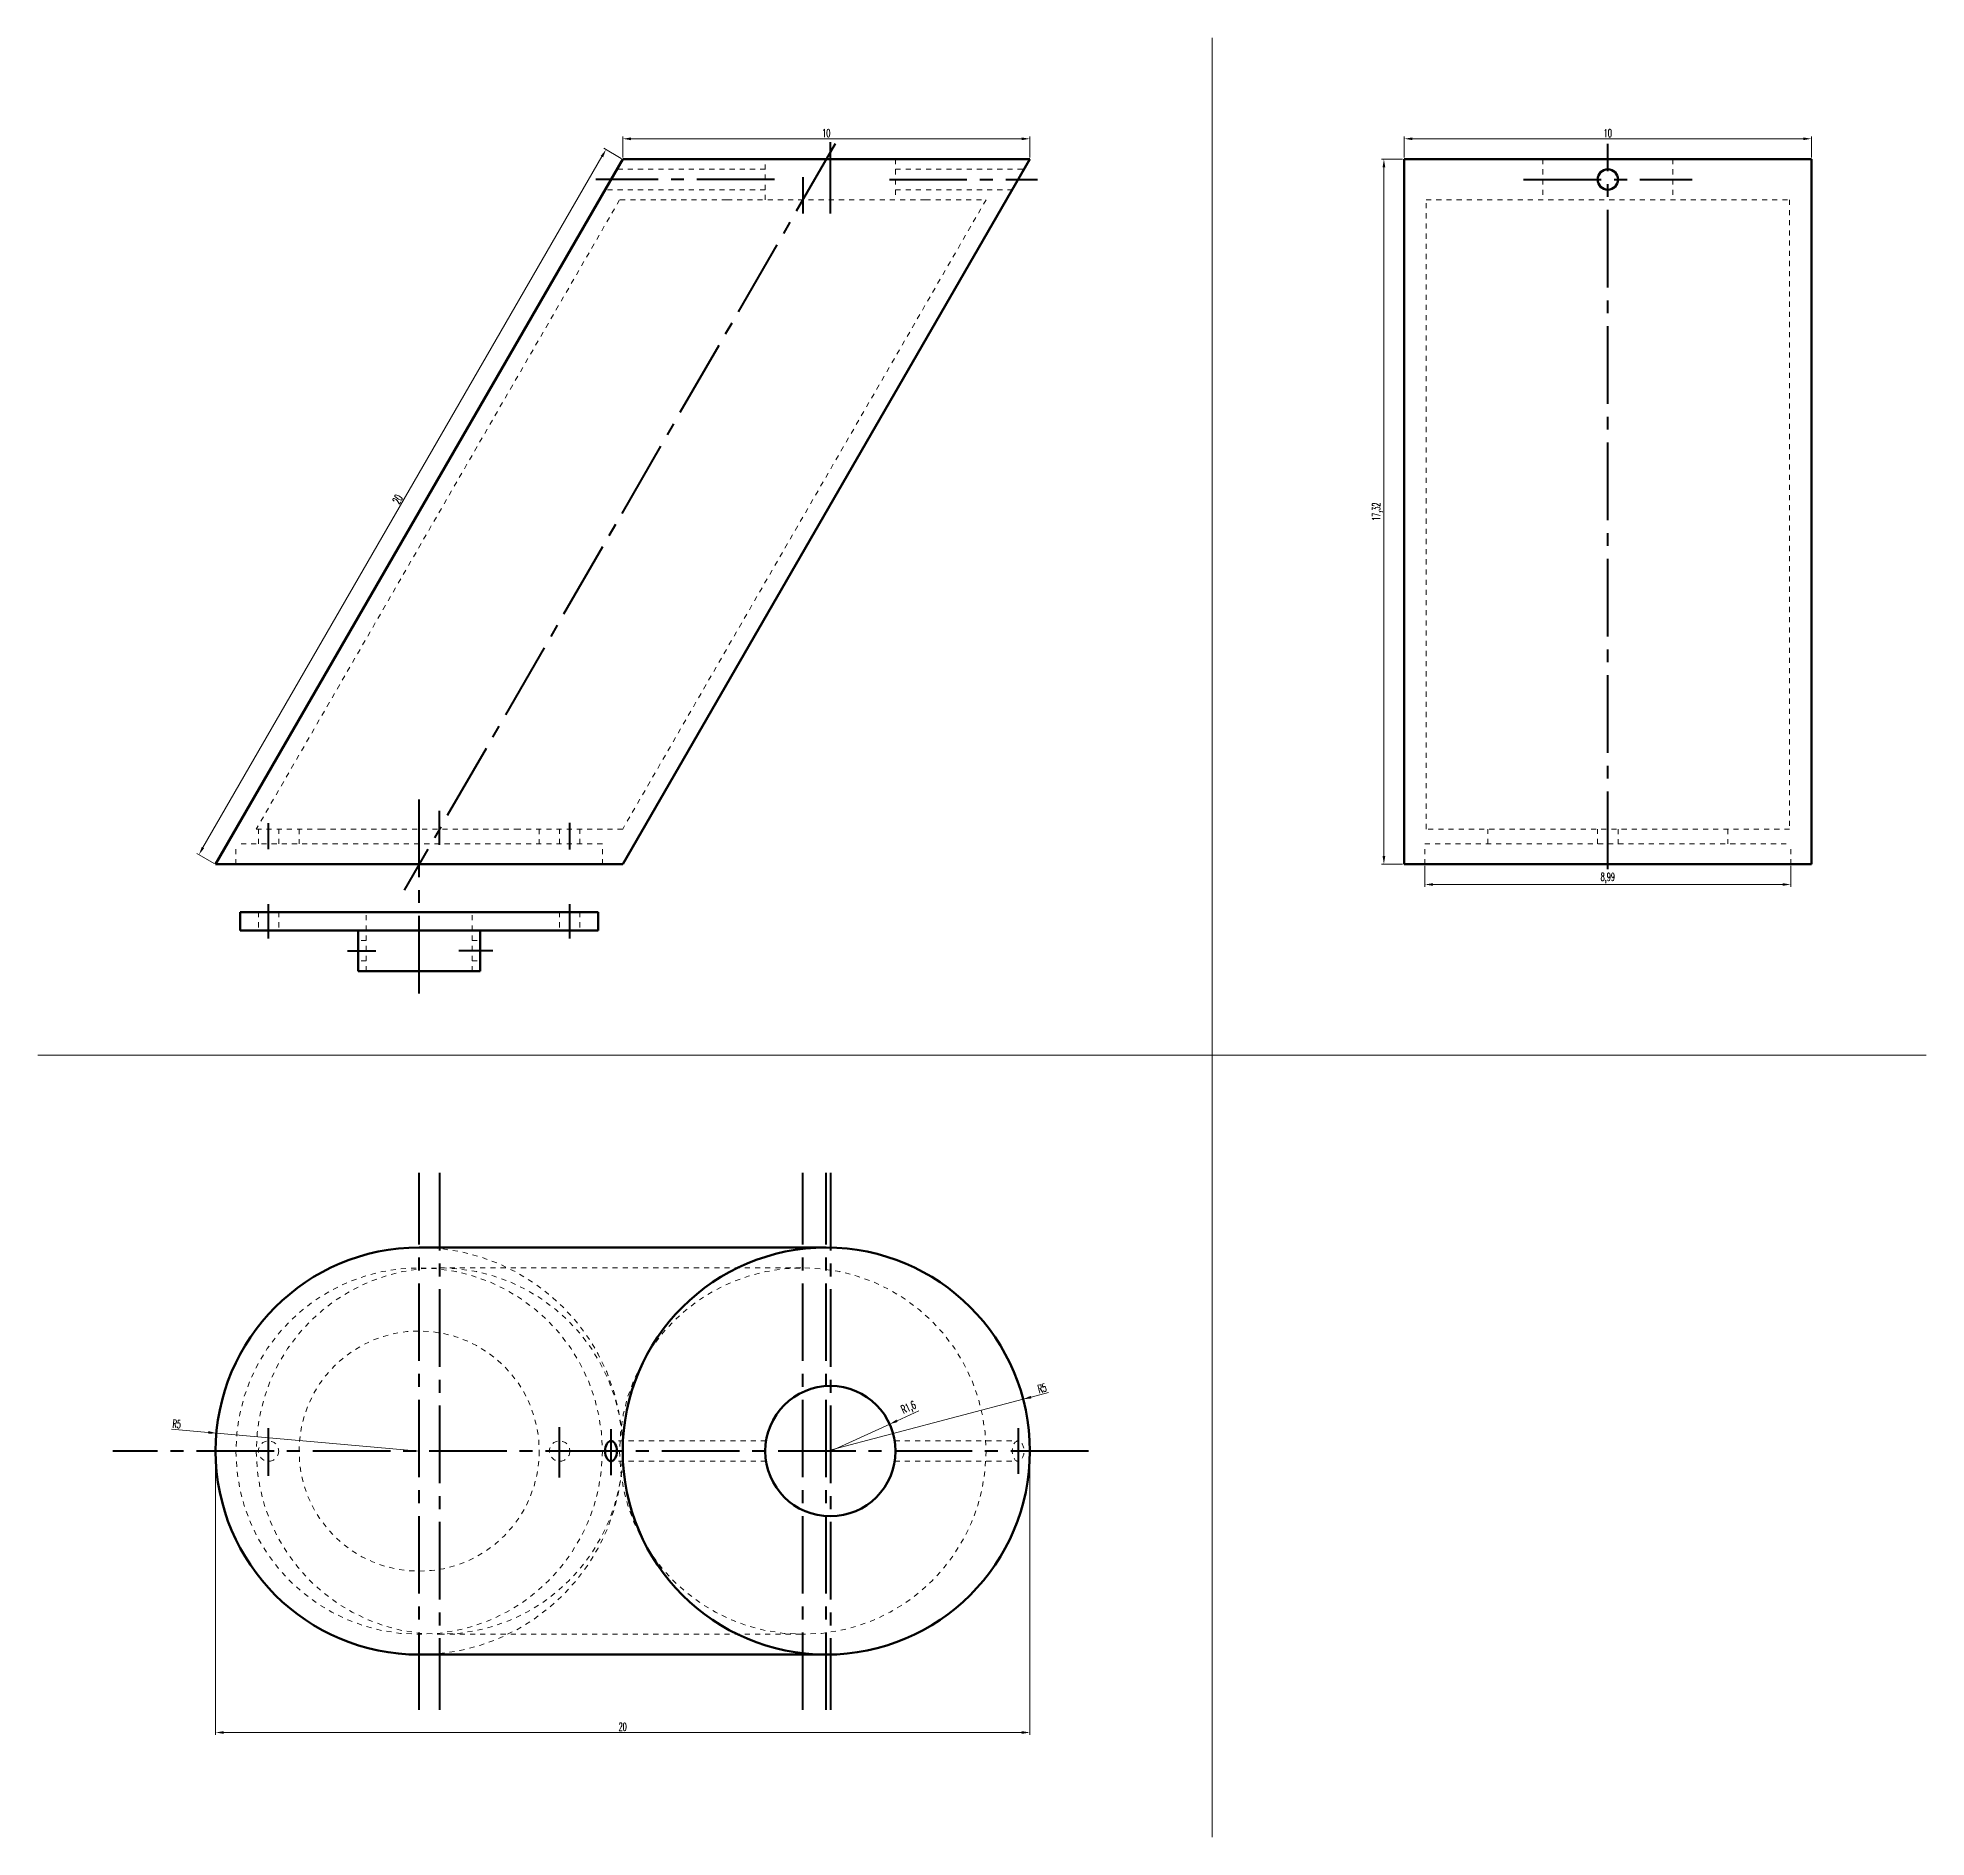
# Model space of a CAD drawing. Header units: millimetres. Extents: x -41.2 to 40.8, y -51.8 to -7.6.
# Drawn here: x -41.23 to 5.16, y -51.8 to -7.6 of the extents above; entities that cross this region are included whole.
import ezdxf

# ---------------------------------------------------------------- set-up
doc = ezdxf.new("R2010")
doc.units = ezdxf.units.MM
doc.header["$LTSCALE"] = 0.1
doc.linetypes.add('CENTRO2', pattern=[28.575, 19.05, -3.175, 3.175, -3.175])
doc.linetypes.add('JIS_02_1.2', pattern=[2.5, 1.25, -1.25])
for name, color, linetype, lineweight in [('Aristas Ocultas', 1, 'JIS_02_1.2', 20), ('Contorno', 5, 'Continuous', 60), ('Cotas', 6, 'Continuous', 20), ('Ejes', 3, 'CENTRO2', 40), ('Vistas', 8, 'Continuous', 20)]:
    doc.layers.add(name, color=color, linetype=linetype, lineweight=lineweight)
doc.styles.get("Standard").update_dxf_attribs({"font": 'romans.shx', "width": 0.5})
doc.dimstyles.new('ISO-25', dxfattribs={"dimscale": 0.2, "dimtxt": 1, "dimasz": 1, "dimexe": 0.3, "dimexo": 0.2, "dimgap": 0.2, "dimtad": 1, "dimtxsty": 'Standard', "dimcen": 2.5, "dimclrd": 256, "dimclre": 6, "dimclrt": 6, "dimadec": 0, "dimazin": 0, "dimtfac": 1, "dimtmove": 0, "dimatfit": 3, "dimfxl": 1, "dimtfillclr": 6, "dimlwd": 20, "dimlwe": 20, "dimarcsym": 0})

msp = doc.modelspace()

# ---------------------------------------------------------------- blocks, each defined once
blk = doc.blocks.new('*D1')
at = {"layer": 'Cotas', "color": 6, "linetype": 'Continuous', "lineweight": 20}
for p, q in [((-26.858, -10.539), (-26.858, -10.019)), ((-16.858, -10.539), (-16.858, -10.019))]:
    blk.add_line(p, q, dxfattribs=at)
at = {"layer": 'Cotas', "linetype": 'Continuous', "lineweight": 20}
blk.add_line((-26.658, -10.079), (-17.058, -10.079), dxfattribs=at)
at = {"layer": 'Cotas'}
for points in [[(-26.658, -10.046), (-26.658, -10.113), (-26.858, -10.079)], [(-17.058, -10.046), (-17.058, -10.113), (-16.858, -10.079)]]:
    blk.add_solid(points, dxfattribs=at)
at = {"layer": 'Defpoints', "color": 0}
for p in [(-16.858, -10.079), (-26.858, -10.579), (-16.858, -10.579)]:
    blk.add_point(p, dxfattribs=at)
at = {"layer": 'Cotas', "color": 6, "insert": (-21.858, -9.939), "char_height": 0.2, "attachment_point": 5}
blk.add_mtext('10', dxfattribs=at)
blk = doc.blocks.new('*D2')
at = {"layer": 'Cotas', "linetype": 'Continuous', "lineweight": 20}
for p, q in [((-21.758, -42.312), (-20.301, -41.65)), ((-19.587, -41.326), (-20.119, -41.568))]:
    blk.add_line(p, q, dxfattribs=at)
at = {"layer": 'Cotas'}
blk.add_solid([(-20.133, -41.537), (-20.105, -41.598), (-20.301, -41.65)], dxfattribs=at)
at = {"layer": 'Defpoints', "color": 0}
for p in [(-20.301, -41.65), (-21.758, -42.312)]:
    blk.add_point(p, dxfattribs=at)
at = {"layer": 'Cotas', "color": 6, "insert": (-19.828, -41.26), "char_height": 0.2, "attachment_point": 5, "rotation": 24.425}
blk.add_mtext('R1,6', dxfattribs=at)
blk = doc.blocks.new('*D3')
at = {"layer": 'Cotas', "linetype": 'Continuous', "lineweight": 20}
for p, q in [((-21.858, -42.312), (-17.023, -41.038)), ((-16.402, -40.874), (-16.83, -40.987))]:
    blk.add_line(p, q, dxfattribs=at)
at = {"layer": 'Cotas'}
blk.add_solid([(-16.838, -40.955), (-16.821, -41.019), (-17.023, -41.038)], dxfattribs=at)
at = {"layer": 'Defpoints', "color": 0}
for p in [(-17.023, -41.038), (-21.858, -42.312)]:
    blk.add_point(p, dxfattribs=at)
at = {"layer": 'Cotas', "color": 6, "insert": (-16.555, -40.77), "char_height": 0.2, "attachment_point": 5, "rotation": 14.7603}
blk.add_mtext('R5', dxfattribs=at)
blk = doc.blocks.new('*D4')
at = {"layer": 'Cotas', "linetype": 'Continuous', "lineweight": 20}
for p, q in [((-37.945, -41.774), (-37.038, -41.855)), ((-31.858, -42.312), (-36.839, -41.872))]:
    blk.add_line(p, q, dxfattribs=at)
at = {"layer": 'Cotas'}
blk.add_solid([(-37.035, -41.821), (-37.041, -41.888), (-36.839, -41.872)], dxfattribs=at)
at = {"layer": 'Defpoints', "color": 0}
for p in [(-36.839, -41.872), (-31.858, -42.312)]:
    blk.add_point(p, dxfattribs=at)
at = {"layer": 'Cotas', "color": 6, "insert": (-37.813, -41.646), "char_height": 0.2, "attachment_point": 5, "rotation": 354.9547}
blk.add_mtext('R5', dxfattribs=at)
blk = doc.blocks.new('*D5')
at = {"layer": 'Cotas', "color": 6, "linetype": 'Continuous', "lineweight": 20}
for p, q in [((-7.662, -10.539), (-7.662, -10.019)), ((2.338, -10.539), (2.338, -10.019))]:
    blk.add_line(p, q, dxfattribs=at)
at = {"layer": 'Cotas', "linetype": 'Continuous', "lineweight": 20}
blk.add_line((-7.462, -10.079), (2.138, -10.079), dxfattribs=at)
at = {"layer": 'Cotas'}
for points in [[(-7.462, -10.046), (-7.462, -10.112), (-7.662, -10.079)], [(2.138, -10.046), (2.138, -10.112), (2.338, -10.079)]]:
    blk.add_solid(points, dxfattribs=at)
at = {"layer": 'Defpoints', "color": 0}
for p in [(2.338, -10.079), (-7.662, -10.579), (2.338, -10.579)]:
    blk.add_point(p, dxfattribs=at)
at = {"layer": 'Cotas', "color": 6, "insert": (-2.662, -9.939), "char_height": 0.2, "attachment_point": 5}
blk.add_mtext('10', dxfattribs=at)
blk = doc.blocks.new('*D6')
at = {"layer": 'Cotas', "color": 6, "linetype": 'Continuous', "lineweight": 20}
for p, q in [((-7.702, -10.579), (-8.222, -10.579)), ((-7.702, -27.899), (-8.222, -27.899))]:
    blk.add_line(p, q, dxfattribs=at)
at = {"layer": 'Cotas', "linetype": 'Continuous', "lineweight": 20}
blk.add_line((-8.162, -10.779), (-8.162, -27.699), dxfattribs=at)
at = {"layer": 'Cotas'}
for points in [[(-8.195, -10.779), (-8.129, -10.779), (-8.162, -10.579)], [(-8.195, -27.699), (-8.129, -27.699), (-8.162, -27.899)]]:
    blk.add_solid(points, dxfattribs=at)
at = {"layer": 'Defpoints', "color": 0}
for p in [(-7.662, -10.579), (-8.162, -27.899), (-7.662, -27.899)]:
    blk.add_point(p, dxfattribs=at)
at = {"layer": 'Cotas', "color": 6, "insert": (-8.321, -19.239), "char_height": 0.2, "attachment_point": 5, "rotation": 90}
blk.add_mtext('17,32', dxfattribs=at)
blk = doc.blocks.new('*D7')
at = {"layer": 'Cotas', "color": 6, "linetype": 'Continuous', "lineweight": 20}
for p, q in [((-36.858, -42.352), (-36.858, -49.284)), ((-16.858, -42.352), (-16.858, -49.284))]:
    blk.add_line(p, q, dxfattribs=at)
at = {"layer": 'Cotas', "linetype": 'Continuous', "lineweight": 20}
blk.add_line((-36.658, -49.224), (-17.058, -49.224), dxfattribs=at)
at = {"layer": 'Cotas'}
for points in [[(-36.658, -49.191), (-36.658, -49.258), (-36.858, -49.224)], [(-17.058, -49.191), (-17.058, -49.258), (-16.858, -49.224)]]:
    blk.add_solid(points, dxfattribs=at)
at = {"layer": 'Defpoints', "color": 0}
for p in [(-36.858, -42.312), (-16.858, -42.312), (-16.858, -49.224)]:
    blk.add_point(p, dxfattribs=at)
at = {"layer": 'Cotas', "color": 6, "insert": (-26.858, -49.084), "char_height": 0.2, "attachment_point": 5}
blk.add_mtext('20', dxfattribs=at)
blk = doc.blocks.new('*D19')
at = {"layer": 'Cotas', "linetype": 'Continuous', "lineweight": 20}
blk.add_line((-27.368, -10.516), (-37.168, -27.49), dxfattribs=at)
at = {"layer": 'Cotas', "color": 6, "linetype": 'Continuous', "lineweight": 20}
for p, q in [((-26.893, -10.559), (-27.32, -10.312)), ((-36.893, -27.879), (-37.32, -27.633))]:
    blk.add_line(p, q, dxfattribs=at)
at = {"layer": 'Cotas'}
for points in [[(-27.397, -10.499), (-27.339, -10.532), (-27.268, -10.342)], [(-37.197, -27.473), (-37.139, -27.506), (-37.268, -27.663)]]:
    blk.add_solid(points, dxfattribs=at)
at = {"layer": 'Defpoints', "color": 0}
for p in [(-26.858, -10.579), (-37.268, -27.663), (-36.858, -27.899)]:
    blk.add_point(p, dxfattribs=at)
at = {"layer": 'Cotas', "color": 6, "insert": (-32.389, -18.933), "char_height": 0.2, "attachment_point": 5, "rotation": 60}
blk.add_mtext('20', dxfattribs=at)
blk = doc.blocks.new('*D20')
at = {"layer": 'Cotas', "color": 6, "linetype": 'Continuous', "lineweight": 20}
for p, q in [((-7.155, -27.939), (-7.155, -28.455)), ((1.831, -27.939), (1.831, -28.455))]:
    blk.add_line(p, q, dxfattribs=at)
at = {"layer": 'Cotas', "linetype": 'Continuous', "lineweight": 20}
blk.add_line((-6.955, -28.395), (1.631, -28.395), dxfattribs=at)
at = {"layer": 'Cotas'}
for points in [[(-6.955, -28.362), (-6.955, -28.428), (-7.155, -28.395)], [(1.631, -28.362), (1.631, -28.428), (1.831, -28.395)]]:
    blk.add_solid(points, dxfattribs=at)
at = {"layer": 'Defpoints', "color": 0}
for p in [(-7.155, -27.899), (1.831, -27.899), (1.831, -28.395)]:
    blk.add_point(p, dxfattribs=at)
at = {"layer": 'Cotas', "color": 6, "insert": (-2.662, -28.236), "char_height": 0.2, "attachment_point": 5}
blk.add_mtext('8,99', dxfattribs=at)

# ---------------------------------------------------------------- dimensions: what is measured, and where the dimension line sits
at = {"layer": 'Cotas'}
for base, p1, p2, picture, middle in [((-16.858, -10.079), (-26.858, -10.579), (-16.858, -10.579), '*D1', (-21.858, -9.939)), ((2.338, -10.079), (-7.662, -10.579), (2.338, -10.579), '*D5', (-2.662, -9.939)), ((1.831, -28.395), (-7.155, -27.899), (1.831, -27.899), '*D20', (-2.662, -28.236)), ((-16.858, -49.224), (-36.858, -42.312), (-16.858, -42.312), '*D7', (-26.858, -49.084))]:
    dim = msp.add_linear_dim(base=base, p1=p1, p2=p2, dimstyle='ISO-25', dxfattribs=at)
    dim.commit()
    dim.dimension.update_dxf_attribs({"geometry": picture, "text_midpoint": middle})
dim = msp.add_aligned_dim(p1=(-26.858, -10.579), p2=(-36.858, -27.899), distance=-0.473, dimstyle='ISO-25', dxfattribs=at)
dim.commit()
dim.dimension.update_dxf_attribs({"geometry": '*D19', "text_midpoint": (-32.389, -18.933)})
dim = msp.add_linear_dim(base=(-8.162, -27.899), p1=(-7.662, -10.579), p2=(-7.662, -27.899), angle=90, dimstyle='ISO-25', dxfattribs=at)
dim.commit()
dim.dimension.update_dxf_attribs({"geometry": '*D6', "text_midpoint": (-8.321, -19.239)})
for center, mpoint, picture, middle in [((-21.858, -42.312), (-17.023, -41.038), '*D3', (-16.555, -40.77)), ((-21.758, -42.312), (-20.301, -41.65), '*D2', (-19.828, -41.26))]:
    dim = msp.add_radius_dim(center=center, mpoint=mpoint, dimstyle='ISO-25', dxfattribs=at)
    dim.commit()
    dim.dimension.update_dxf_attribs({"geometry": picture, "text_midpoint": middle})
dim = msp.add_radius_dim(center=(-31.858, -42.312), mpoint=(-36.839, -41.872), dimstyle='ISO-25', dxfattribs=at)
dim.commit()
dim.dimension.update_dxf_attribs({"geometry": '*D4', "text_midpoint": (-37.825, -41.785), "dimtype": 164})

# ---------------------------------------------------------------- linework, layer by layer
at = {"layer": 'Aristas Ocultas'}
for p, q in [((-23.358, -11.582), (-23.358, -10.579)), ((-20.158, -10.579), (-20.158, -11.579)), ((-4.262, -10.579), (-4.262, -11.579)), ((-1.062, -10.579), (-1.062, -11.579)), ((-23.358, -10.829), (-27.002, -10.829)), ((-20.158, -10.829), (-17.002, -10.829)), ((-26.935, -11.579), (-35.858, -27.033)), ((-23.358, -11.329), (-27.291, -11.329)), ((-24.295, -11.579), (-26.935, -11.579)), ((-17.935, -11.579), (-26.858, -27.033)), ((-19.421, -11.579), (-24.295, -11.579)), ((-20.158, -11.329), (-17.291, -11.329)), ((-19.421, -11.579), (-17.935, -11.579)), ((-7.125, -27.033), (-7.125, -11.579)), ((-7.125, -11.579), (1.801, -11.579)), ((1.801, -11.579), (1.801, -27.033)), ((-35.858, -27.033), (-34.283, -27.033)), ((-35.808, -27.399), (-35.808, -27.033)), ((-35.308, -27.399), (-35.308, -27.033)), ((-34.808, -27.033), (-34.808, -27.399)), ((-34.283, -27.033), (-29.433, -27.033)), ((-26.858, -27.033), (-29.433, -27.033)), ((-28.908, -27.033), (-28.908, -27.399)), ((-28.408, -27.399), (-28.408, -27.033)), ((-27.908, -27.399), (-27.908, -27.033)), ((1.801, -27.033), (-7.125, -27.033)), ((-5.612, -27.399), (-5.612, -27.033)), ((-2.912, -27.399), (-2.912, -27.033)), ((-2.412, -27.408), (-2.412, -27.033)), ((0.288, -27.033), (0.288, -27.399)), ((-36.358, -27.899), (-36.358, -27.399)), ((-27.358, -27.399), (-36.358, -27.399)), ((-27.358, -27.899), (-27.358, -27.399)), ((-7.155, -27.399), (1.831, -27.399)), ((-7.155, -27.899), (-7.155, -27.399)), ((1.831, -27.899), (1.831, -27.399)), ((-35.808, -29.074), (-35.808, -29.524)), ((-35.308, -29.074), (-35.308, -29.524)), ((-33.158, -30.524), (-33.158, -29.074)), ((-30.558, -30.524), (-30.558, -29.074)), ((-28.408, -29.074), (-28.408, -29.524)), ((-27.908, -29.074), (-27.908, -29.524)), ((-33.158, -29.774), (-33.358, -29.774)), ((-30.558, -29.774), (-30.358, -29.774)), ((-33.158, -30.274), (-33.358, -30.274)), ((-30.558, -30.274), (-30.358, -30.274)), ((-31.358, -37.812), (-22.435, -37.812)), ((-23.338, -42.062), (-27.147, -42.062)), ((-20.178, -42.062), (-17.147, -42.062)), ((-23.338, -42.562), (-27.147, -42.562)), ((-20.178, -42.562), (-17.147, -42.562)), ((-31.358, -46.812), (-22.435, -46.812))]:
    msp.add_line(p, q, dxfattribs=at)
for centre, radius in [((-31.858, -42.312), 4.5), ((-31.358, -42.312), 4.5), ((-22.435, -42.312), 4.5), ((-31.858, -42.312), 2.95), ((-35.558, -42.312), 0.25), ((-28.408, -42.312), 0.25)]:
    msp.add_circle(centre, radius, dxfattribs=at)
msp.add_arc((-31.858, -42.312), 5, 270, 90, dxfattribs=at)
msp.add_ellipse((-17.147, -42.312), major_axis=(0, -0.25), ratio=0.57735, dxfattribs=at)
at = {"layer": 'Contorno'}
for p, q in [((-36.858, -27.899), (-26.858, -10.579)), ((-21.858, -10.579), (-26.858, -10.579)), ((-16.858, -10.579), (-26.858, -27.899)), ((-21.858, -10.579), (-16.858, -10.579)), ((-7.662, -10.579), (2.338, -10.579)), ((-7.662, -27.899), (-7.662, -10.579)), ((2.338, -10.579), (2.338, -27.899)), ((-36.858, -27.899), (-26.858, -27.899)), ((2.338, -27.899), (-7.662, -27.899)), ((-36.258, -29.524), (-36.258, -29.074)), ((-36.258, -29.074), (-27.458, -29.074)), ((-27.458, -29.074), (-27.458, -29.524)), ((-36.258, -29.524), (-27.458, -29.524)), ((-33.358, -29.524), (-33.358, -30.524)), ((-30.358, -29.524), (-30.358, -30.524)), ((-33.358, -30.524), (-30.358, -30.524)), ((-21.858, -37.312), (-31.858, -37.312)), ((-21.858, -47.312), (-31.858, -47.312))]:
    msp.add_line(p, q, dxfattribs=at)
for centre, radius in [((-2.662, -11.079), 0.25), ((-21.858, -42.312), 5), ((-21.758, -42.312), 1.6)]:
    msp.add_circle(centre, radius, dxfattribs=at)
msp.add_arc((-31.858, -42.312), 5, 90, 270, dxfattribs=at)
msp.add_ellipse((-27.147, -42.312), major_axis=(0, 0.25), ratio=0.57735, dxfattribs=at)
at = {"layer": 'Defpoints'}
msp.add_line((-12.384, -37.849), (-12.384, -37.849), dxfattribs=at)
at = {"layer": 'Ejes'}
for p, q in [((-21.758, -11.911), (-21.758, -10.164)), ((-2.662, -28.018), (-2.662, -10.204)), ((-21.642, -10.205), (-32.225, -28.535)), ((-23.131, -11.079), (-27.517, -11.079)), ((-22.435, -11.023), (-22.435, -11.911)), ((-20.308, -11.079), (-16.67, -11.079)), ((-4.731, -11.079), (-0.593, -11.079)), ((-31.858, -31.072), (-31.858, -26.207)), ((-35.558, -27.525), (-35.558, -26.887)), ((-31.358, -27.424), (-31.358, -26.59)), ((-28.158, -27.536), (-28.158, -26.881)), ((-35.558, -29.718), (-35.558, -28.879)), ((-28.158, -29.718), (-28.158, -28.879)), ((-33.619, -30.024), (-32.919, -30.024)), ((-30.052, -30.024), (-30.887, -30.024)), ((-31.858, -48.67), (-31.858, -35.481)), ((-31.358, -35.481), (-31.358, -48.67)), ((-22.435, -48.67), (-22.435, -35.481)), ((-21.858, -48.67), (-21.858, -35.481)), ((-21.758, -35.481), (-21.758, -48.67)), ((-35.558, -42.918), (-35.558, -41.745)), ((-28.408, -42.963), (-28.408, -41.723)), ((-27.147, -41.77), (-27.147, -42.9)), ((-17.147, -41.75), (-17.147, -42.867)), ((-15.421, -42.312), (-39.381, -42.312))]:
    msp.add_line(p, q, dxfattribs=at)
at = {"layer": 'Vistas'}
for p, q in [((-12.384, -7.598), (-12.384, -51.797)), ((-41.226, -32.59), (5.159, -32.59))]:
    msp.add_line(p, q, dxfattribs=at)

msp.set_redraw_order([(e.dxf.handle, doc.entitydb.next_handle()) for e in msp.query("TEXT MTEXT ATTDEF DIMENSION ARC_DIMENSION")])  # texts and dimensions are drawn at this point

doc.saveas('drawing.dxf')
